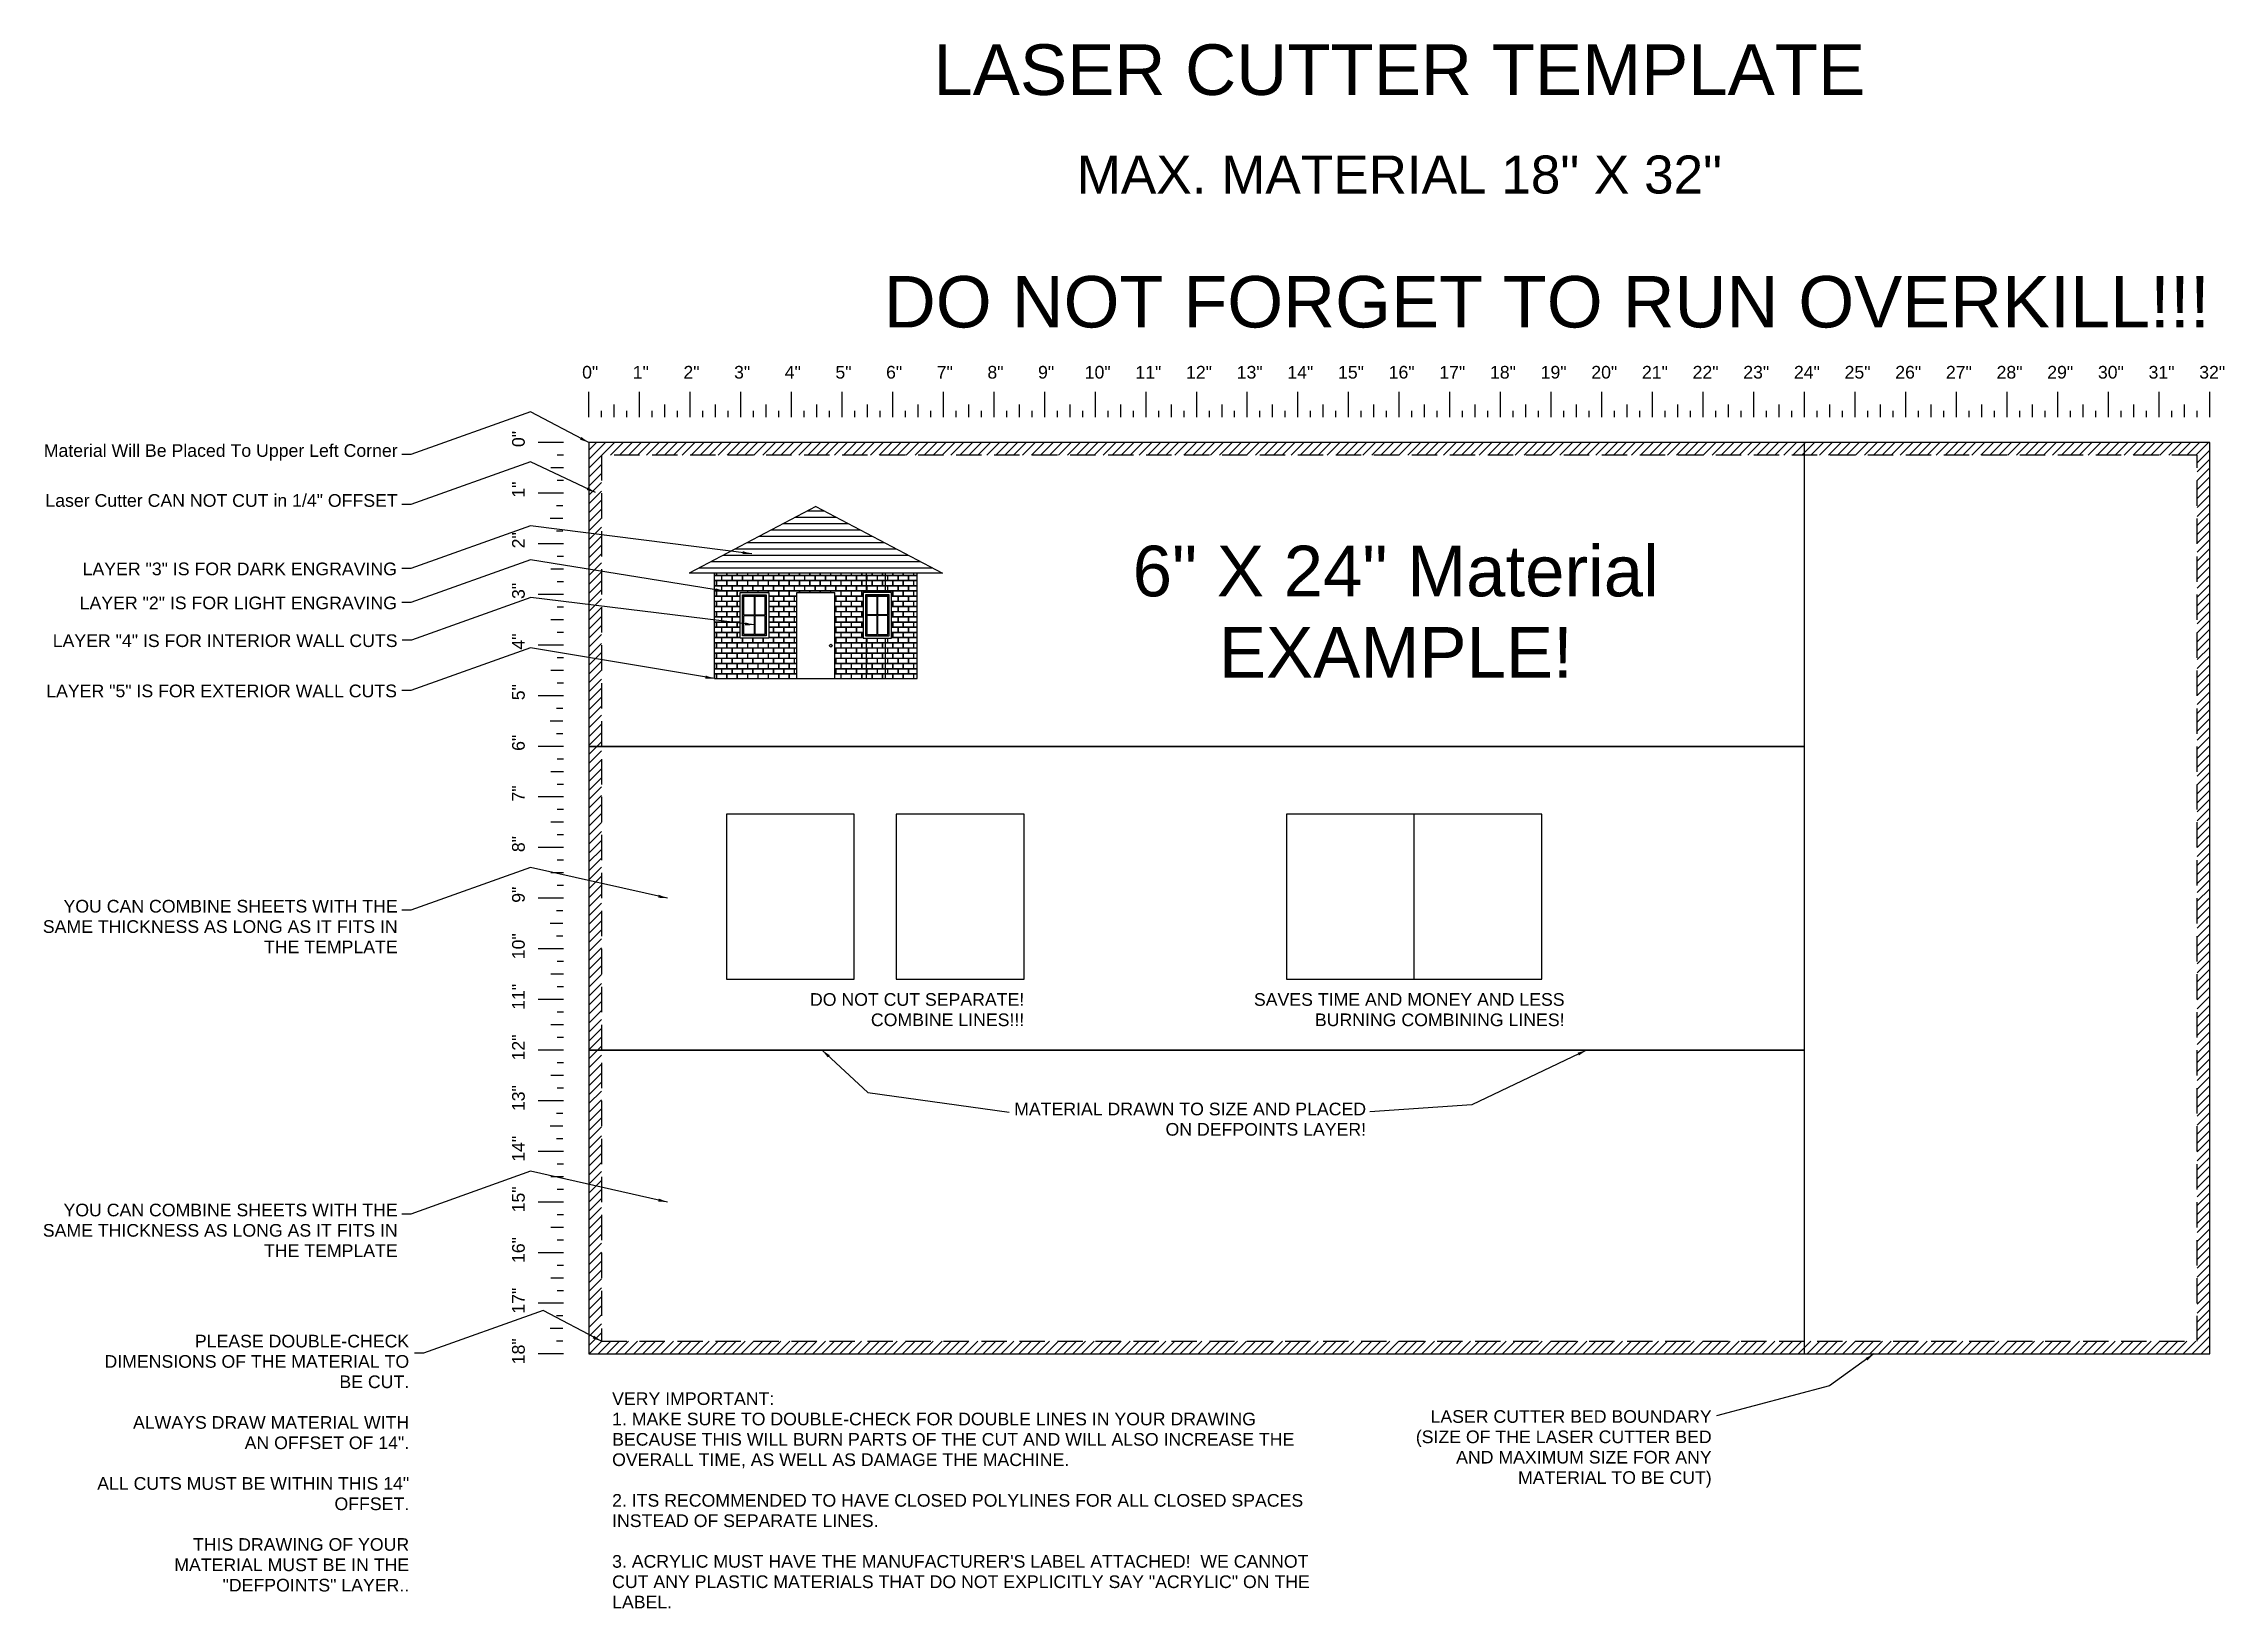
# Model space of a CAD drawing. Header units: inches. Extents: x 15 to 91, y 8 to 301.
# Drawn here: x 26.38 to 69.43, y 270.36 to 301.27 of the extents above; entities that cross this region are included whole.
import ezdxf

# ---------------------------------------------------------------- set-up
doc = ezdxf.new("R2010")
doc.units = ezdxf.units.IN
doc.header["$MEASUREMENT"] = 0
doc.linetypes.add('DASHED', pattern=[0.75, 0.5, -0.25])
doc.layers.get('Defpoints').update_dxf_attribs({"true_color": 0x000000})
for name, color, linetype, true_color in [('2 - Engrave - Shallow (VECTOR)', 1, 'Continuous', 0xff0000), ('3 - Engrave - Deep (VECTOR)', 3, 'Continuous', 0x00ff00), ('4 - Cut - Interior (VECTOR)', 2, 'Continuous', 0xffff00), ('5 - Cut - Exterior (VECTOR)', 5, 'Continuous', 0x0000ff)]:
    doc.layers.add(name, color=color, linetype=linetype, true_color=true_color)
doc.dimstyles.get("Standard").update_dxf_attribs({"dimtxt": 0.18, "dimasz": 0.18, "dimexe": 0.18, "dimexo": 0.0625, "dimgap": 0.09, "dimtad": 0, "dimtih": 1, "dimtoh": 1, "dimdec": 4, "dimzin": 0, "dimdsep": 46, "dimtxsty": 'Standard', "dimcen": 0.09, "dimadec": 0, "dimazin": 0, "dimtfac": 1, "dimtdec": 4, "dimtofl": 0, "dimtmove": 0, "dimatfit": 3, "dimfxl": 0, "dimtolj": 1, "dimtzin": 0, "dimarcsym": 0})
pattern_1 = [(0, (-173.012, 172.065), (8, 8), [15.625, -0.375]), (0, (-181.012, 172.44), (8, 8), [15.625, -0.375]), (90, (-173.012, 172.065), (-8, 8), [-8.375, 7.625]), (90, (-173.387, 172.065), (-8, 8), [-8.375, 7.625])]
pattern_2 = [(0, (-2.21455, 2.20244), (0.1024, 0.1024), [0.2, -0.0048]), (0, (-2.31695, 2.20724), (0.1024, 0.1024), [0.2, -0.0048]), (90, (-2.21455, 2.20244), (-0.1024, 0.1024), [-0.1072, 0.0976]), (90, (-2.21935, 2.20244), (-0.1024, 0.1024), [-0.1072, 0.0976])]

msp = doc.modelspace()

# ---------------------------------------------------------------- texts
at = {"layer": '2 - Engrave - Shallow (VECTOR)', "attachment_point": 3, "line_spacing_factor": 0.963855}
for s, insert, char_height, width in [('\\fArial;DO NOT FORGET TO RUN OVERKILL!!!', (69.14, 296.677), 1.01586, 27.7709), ('\\fArial;LAYER "2" IS FOR LIGHT ENGRAVING', (33.354, 290.346), 0.25, 6.625)]:
    msp.add_mtext(s, dxfattribs=dict(at, insert=insert, char_height=char_height, width=width))
at = {"layer": '3 - Engrave - Deep (VECTOR)', "insert": (33.354, 291.018), "char_height": 0.25, "width": 6.57078, "attachment_point": 3, "line_spacing_factor": 0.963855}
msp.add_mtext('\\fArial;LAYER "3" IS FOR DARK ENGRAVING', dxfattribs=at)
at = {"layer": '4 - Cut - Interior (VECTOR)', "insert": (33.365, 289.6), "char_height": 0.25, "width": 7.19729, "attachment_point": 3, "line_spacing_factor": 0.963855}
msp.add_mtext('\\fArial;LAYER "4" IS FOR INTERIOR WALL CUTS', dxfattribs=at)
at = {"layer": '5 - Cut - Exterior (VECTOR)', "insert": (33.354, 288.608), "char_height": 0.25, "width": 7.31777, "attachment_point": 3, "line_spacing_factor": 0.963855}
msp.add_mtext('\\fArial;LAYER "5" IS FOR EXTERIOR WALL CUTS', dxfattribs=at)
at = {"layer": 'Defpoints', "line_spacing_factor": 0.963855}
for s, insert, char_height, width, attachment_point in [('\\fArial;LASER CUTTER TEMPLATE', (53.14, 301.253), 1, 19.72892, 2), ('\\fArial;MAX. MATERIAL 18" X 32"', (53.14, 299.057), 0.75, 13.68524, 2), ('\\fArial;0"', (37.327, 294.902), 0.25, 0.54819, 3), ('\\fArial;1"', (38.327, 294.902), 0.25, 0.5241, 3), ('\\fArial;2"', (39.327, 294.902), 0.25, 0.55271, 3), ('\\fArial;3"', (40.327, 294.902), 0.25, 0.54819, 3), ('\\fArial;4"', (41.327, 294.902), 0.25, 0.55873, 3), ('\\fArial;5"', (42.327, 294.902), 0.25, 0.54819, 3), ('\\fArial;6"', (43.327, 294.902), 0.25, 0.5497, 3), ('\\fArial;7"', (44.327, 294.902), 0.25, 0.54669, 3), ('\\fArial;8"', (45.327, 294.902), 0.25, 0.54819, 3), ('\\fArial;9"', (46.327, 294.902), 0.25, 0.54819, 3), ('\\fArial;10"', (47.442, 294.902), 0.25, 0.7244, 3), ('\\fArial;11"', (48.442, 294.902), 0.25, 0.6988, 3), ('\\fArial;12"', (49.442, 294.902), 0.25, 0.7244, 3), ('\\fArial;13"', (50.442, 294.902), 0.25, 0.7244, 3), ('\\fArial;14"', (51.442, 294.902), 0.25, 0.7244, 3), ('\\fArial;15"', (52.442, 294.902), 0.25, 0.7244, 3), ('\\fArial;16"', (53.442, 294.902), 0.25, 0.7244, 3), ('\\fArial;17"', (54.442, 294.902), 0.25, 0.7244, 3), ('\\fArial;18"', (55.442, 294.902), 0.25, 0.7244, 3), ('\\fArial;19"', (56.442, 294.902), 0.25, 0.7244, 3), ('\\fArial;20"', (57.442, 294.902), 0.25, 0.75301, 3), ('\\fArial;21"', (58.442, 294.902), 0.25, 0.75301, 3), ('\\fArial;22"', (59.442, 294.902), 0.25, 0.75301, 3), ('\\fArial;23"', (60.442, 294.902), 0.25, 0.75301, 3), ('\\fArial;24"', (61.442, 294.902), 0.25, 0.75301, 3), ('\\fArial;25"', (62.442, 294.902), 0.25, 0.75301, 3), ('\\fArial;26"', (63.442, 294.902), 0.25, 0.75301, 3), ('\\fArial;27"', (64.442, 294.902), 0.25, 0.75301, 3), ('\\fArial;28"', (65.442, 294.902), 0.25, 0.75301, 3), ('\\fArial;29"', (66.442, 294.902), 0.25, 0.75301, 3), ('\\fArial;30"', (67.442, 294.902), 0.25, 0.74849, 3), ('\\fArial;31"', (68.442, 294.902), 0.25, 0.74849, 3), ('\\fArial;32"', (69.442, 294.902), 0.25, 0.74849, 3), ('\\fArial;Material Will Be Placed To Upper Left Corner', (33.368, 293.356), 0.25, 7.41416, 3), ('\\fArial;Laser Cutter CAN NOT CUT in 1/4" OFFSET', (33.368, 292.369), 0.25, 7.40211, 3), ('\\fArial;6" X 24" Material\\PEXAMPLE!', (53.07, 291.351), 1, 11.59639, 2), ('\\fArial;YOU CAN COMBINE SHEETS WITH THE\\PSAME THICKNESS AS LONG AS IT FITS IN\\PTHE TEMPLATE', (33.368, 284.356), 0.25, 7.40211, 3), ('\\fArial;SAVES TIME AND MONEY AND LESS\\PBURNING COMBINING LINES!', (56.402, 282.514), 0.25, 6.48193, 3), ('\\fArial;MATERIAL DRAWN TO SIZE AND PLACED\\PON DEFPOINTS LAYER!', (52.484, 280.351), 0.25, 7.30723, 3), ('\\fArial;YOU CAN COMBINE SHEETS WITH THE\\PSAME THICKNESS AS LONG AS IT FITS IN\\PTHE TEMPLATE', (33.368, 278.356), 0.25, 7.40211, 3), ('\\fArial;PLEASE DOUBLE-CHECK\\PDIMENSIONS OF THE MATERIAL TO\\PBE CUT.\\P\\PALWAYS DRAW MATERIAL WITH\\PAN OFFSET OF 14".\\P\\PALL CUTS MUST BE WITHIN THIS 14"\\POFFSET.\\P\\PTHIS DRAWING OF YOUR\\PMATERIAL MUST BE IN THE\\P"DEFPOINTS" LAYER..', (33.595, 275.767), 0.25, 6.58283, 3), ('\\fArial;VERY IMPORTANT:\\P1. MAKE SURE TO DOUBLE-CHECK FOR DOUBLE LINES IN YOUR DRAWING\\PBECAUSE THIS WILL BURN PARTS OF THE CUT AND WILL ALSO INCREASE THE\\POVERALL TIME, AS WELL AS DAMAGE THE MACHINE.\\P\\P2. ITS RECOMMENDED TO HAVE CLOSED POLYLINES FOR ALL CLOSED SPACES\\PINSTEAD OF SEPARATE LINES.\\P\\P3. ACRYLIC MUST HAVE THE MANUFACTURER\'S LABEL ATTACHED!  WE CANNOT\\PCUT ANY PLASTIC MATERIALS THAT DO NOT EXPLICITLY SAY "ACRYLIC" ON THE\\PLABEL.', (37.601, 274.63), 0.25, 14.28313, 1), ('\\fArial;LASER CUTTER BED BOUNDARY\\P(SIZE OF THE LASER CUTTER BED\\PAND MAXIMUM SIZE FOR ANY\\PMATERIAL TO BE CUT)', (59.306, 274.278), 0.25, 6.24849, 3)]:
    msp.add_mtext(s, dxfattribs=dict(at, insert=insert, char_height=char_height, width=width, attachment_point=attachment_point))
at = {"layer": 'Defpoints', "char_height": 0.25, "attachment_point": 1, "rotation": 90, "line_spacing_factor": 0.963855}
for s, insert, width in [('\\fArial;0"', (35.626, 293.299), 0.54819), ('\\fArial;1"', (35.626, 292.299), 0.5241), ('\\fArial;2"', (35.626, 291.299), 0.55271), ('\\fArial;3"', (35.626, 290.299), 0.54819), ('\\fArial;4"', (35.626, 289.299), 0.55873), ('\\fArial;5"', (35.626, 288.299), 0.54819), ('\\fArial;6"', (35.626, 287.299), 0.5497), ('\\fArial;7"', (35.626, 286.299), 0.54669), ('\\fArial;8"', (35.626, 285.299), 0.54819), ('\\fArial;9"', (35.626, 284.299), 0.54819), ('\\fArial;10"', (35.626, 283.184), 0.7244), ('\\fArial;11"', (35.626, 282.184), 0.6988), ('\\fArial;12"', (35.626, 281.184), 0.7244), ('\\fArial;13"', (35.626, 280.184), 0.7244), ('\\fArial;14"', (35.626, 279.184), 0.7244), ('\\fArial;15"', (35.626, 278.184), 0.7244), ('\\fArial;16"', (35.626, 277.184), 0.7244), ('\\fArial;17"', (35.626, 276.184), 0.7244), ('\\fArial;18"', (35.626, 275.184), 0.7244)]:
    msp.add_mtext(s, dxfattribs=dict(at, insert=insert, width=width))
at = {"layer": 'Defpoints', "color": 1, "true_color": 0xff0000, "insert": (45.736, 282.514), "char_height": 0.25, "width": 4.50452, "attachment_point": 3, "line_spacing_factor": 0.963855}
msp.add_mtext('\\fArial;DO NOT CUT SEPARATE!\\PCOMBINE LINES!!!', dxfattribs=at)

# ---------------------------------------------------------------- hatches: boundary and pattern name
at = {"layer": '2 - Engrave - Shallow (VECTOR)'}
h = msp.add_hatch(dxfattribs=at)
h.set_pattern_fill('AR-B816C', color=256, style=0, pattern_type=2)
h.set_pattern_definition(pattern_1)
h.paths.add_polyline_path([(43.623, 290.81), (39.623, 290.81), (39.623, 288.727), (41.248, 288.727), (41.248, 290.429), (41.998, 290.429), (41.998, 288.727), (43.623, 288.727)], flags=0)
h.paths.add_polyline_path([(40.692, 290.429), (40.692, 289.525), (40.129, 289.525), (40.129, 290.429)], flags=0)
h.paths.add_polyline_path([(42.554, 290.429), (43.117, 290.429), (43.117, 289.525), (42.554, 289.525)], flags=0)
h = msp.add_hatch(dxfattribs=at)
h.set_pattern_fill('AR-B816C', color=256, scale=0.0128, style=0, pattern_type=2)
h.set_pattern_definition(pattern_2)
h.paths.add_polyline_path([(43.623, 290.81), (39.623, 290.81), (39.623, 288.727), (41.248, 288.727), (41.248, 290.429), (41.998, 290.429), (41.998, 288.727), (43.623, 288.727)], flags=0)
h.paths.add_polyline_path([(40.692, 290.429), (40.692, 289.525), (40.129, 289.525), (40.129, 290.429)], flags=0)
h.paths.add_polyline_path([(42.554, 290.429), (43.117, 290.429), (43.117, 289.525), (42.554, 289.525)], flags=0)
h = msp.add_hatch(dxfattribs=at)
h.set_pattern_fill('AR-B816C', color=256, style=0, pattern_type=2)
h.set_pattern_definition(pattern_1)
h.paths.add_polyline_path([(40.644, 290.381), (40.644, 289.573), (40.177, 289.573), (40.177, 290.381)], flags=0)
h.paths.add_polyline_path([(40.617, 290.355), (40.617, 289.983), (40.417, 289.983), (40.417, 290.355)], flags=0)
h.paths.add_polyline_path([(40.404, 290.355), (40.404, 289.983), (40.204, 289.983), (40.204, 290.355)], flags=0)
h.paths.add_polyline_path([(40.617, 289.971), (40.617, 289.6), (40.417, 289.6), (40.417, 289.971)], flags=0)
h.paths.add_polyline_path([(40.404, 289.971), (40.404, 289.6), (40.204, 289.6), (40.204, 289.971)], flags=0)
h = msp.add_hatch(dxfattribs=at)
h.set_pattern_fill('AR-B816C', color=256, scale=0.0128, style=0, pattern_type=2)
h.set_pattern_definition(pattern_2)
h.paths.add_polyline_path([(40.644, 290.381), (40.644, 289.573), (40.177, 289.573), (40.177, 290.381)], flags=0)
h.paths.add_polyline_path([(40.404, 290.355), (40.404, 289.983), (40.204, 289.983), (40.204, 290.355)], flags=0)
h.paths.add_polyline_path([(40.417, 290.355), (40.617, 290.355), (40.617, 289.983), (40.417, 289.983)], flags=0)
h.paths.add_polyline_path([(40.404, 289.971), (40.404, 289.6), (40.204, 289.6), (40.204, 289.971)], flags=0)
h.paths.add_polyline_path([(40.417, 289.971), (40.617, 289.971), (40.617, 289.6), (40.417, 289.6)], flags=0)
h = msp.add_hatch(dxfattribs=at)
h.set_pattern_fill('AR-B816C', color=256, style=0, pattern_type=2)
h.set_pattern_definition(pattern_1)
h.paths.add_polyline_path([(42.602, 290.381), (43.069, 290.381), (43.069, 289.573), (42.602, 289.573)], flags=0)
h.paths.add_polyline_path([(42.629, 290.355), (42.829, 290.355), (42.829, 289.983), (42.629, 289.983)], flags=0)
h.paths.add_polyline_path([(42.629, 289.971), (42.829, 289.971), (42.829, 289.6), (42.629, 289.6)], flags=0)
h.paths.add_polyline_path([(42.842, 290.355), (43.042, 290.355), (43.042, 289.983), (42.842, 289.983)], flags=0)
h.paths.add_polyline_path([(42.842, 289.971), (43.042, 289.971), (43.042, 289.6), (42.842, 289.6)], flags=0)
h = msp.add_hatch(dxfattribs=at)
h.set_pattern_fill('AR-B816C', color=256, scale=0.0128, style=0, pattern_type=2)
h.set_pattern_definition(pattern_2)
h.paths.add_polyline_path([(42.602, 290.381), (43.069, 290.381), (43.069, 289.573), (42.602, 289.573)], flags=0)
h.paths.add_polyline_path([(42.629, 290.355), (42.829, 290.355), (42.829, 289.983), (42.629, 289.983)], flags=0)
h.paths.add_polyline_path([(42.629, 289.971), (42.829, 289.971), (42.829, 289.6), (42.629, 289.6)], flags=0)
h.paths.add_polyline_path([(42.842, 290.355), (43.042, 290.355), (43.042, 289.983), (42.842, 289.983)], flags=0)
h.paths.add_polyline_path([(42.842, 289.971), (43.042, 289.971), (43.042, 289.6), (42.842, 289.6)], flags=0)
at = {"layer": '3 - Engrave - Deep (VECTOR)'}
h = msp.add_hatch(dxfattribs=at)
h.set_pattern_fill('ANSI31', color=256, angle=135, style=0, pattern_type=2)
h.set_pattern_definition([(180, (0.49004, -243.33729), (-4e-17, -0.125), [])])
h.paths.add_polyline_path([(41.623, 292.125), (39.123, 290.81), (39.623, 290.81), (43.623, 290.81), (44.121, 290.81)], flags=0)
at = {"layer": 'Defpoints'}
h = msp.add_hatch(dxfattribs=at)
h.set_pattern_fill('ANSI31', color=256, style=0, pattern_type=2)
h.set_pattern_definition([(45, (-172.41196, 171.71894), (-0.08838835, 0.08838835), [])])
h.paths.add_polyline_path([(69.14, 293.388), (37.14, 293.388), (37.14, 275.388), (69.14, 275.388)], flags=0)
h.paths.add_polyline_path([(37.39, 293.138), (68.89, 293.138), (68.89, 275.638), (37.39, 275.638)], flags=0)

# ---------------------------------------------------------------- linework, layer by layer
at = {"layer": '2 - Engrave - Shallow (VECTOR)'}
msp.add_circle((41.919, 289.377), 0.0276, dxfattribs=at)
at = {"layer": '3 - Engrave - Deep (VECTOR)'}
for p, q in [((41.248, 290.429), (41.998, 290.429)), ((41.248, 288.727), (41.248, 290.429)), ((41.998, 288.727), (41.998, 290.429))]:
    msp.add_line(p, q, dxfattribs=at)
for points in [[(40.129, 290.429), (40.692, 290.429), (40.692, 289.525), (40.129, 289.525)], [(40.177, 290.381), (40.644, 290.381), (40.644, 289.573), (40.177, 289.573)], [(43.117, 290.429), (42.554, 290.429), (42.554, 289.525), (43.117, 289.525)], [(43.069, 290.381), (42.602, 290.381), (42.602, 289.573), (43.069, 289.573)]]:
    msp.add_lwpolyline(points, close=True, dxfattribs=at)
at = {"layer": '4 - Cut - Interior (VECTOR)'}
for p, q in [((40.404, 290.355), (40.404, 289.983)), ((40.417, 290.355), (40.417, 289.983)), ((42.829, 290.355), (42.829, 289.983)), ((42.842, 290.355), (42.842, 289.983)), ((40.204, 289.983), (40.404, 289.983)), ((40.204, 289.971), (40.404, 289.971)), ((40.404, 289.971), (40.404, 289.6)), ((40.417, 289.983), (40.617, 289.983)), ((40.417, 289.971), (40.417, 289.6)), ((40.417, 289.971), (40.617, 289.971)), ((42.829, 289.983), (42.629, 289.983)), ((42.829, 289.971), (42.629, 289.971)), ((42.829, 289.971), (42.829, 289.6)), ((43.042, 289.983), (42.842, 289.983)), ((42.842, 289.971), (42.842, 289.6)), ((43.042, 289.971), (42.842, 289.971)), ((53.431, 282.792), (53.431, 286.047))]:
    msp.add_line(p, q, dxfattribs=at)
for points in [[(40.204, 289.983), (40.204, 290.355), (40.404, 290.355)], [(40.417, 290.355), (40.617, 290.355), (40.617, 289.983)], [(42.829, 290.355), (42.629, 290.355), (42.629, 289.983)], [(43.042, 289.983), (43.042, 290.355), (42.842, 290.355)], [(40.404, 289.6), (40.204, 289.6), (40.204, 289.971)], [(40.617, 289.971), (40.617, 289.6), (40.417, 289.6)], [(42.629, 289.971), (42.629, 289.6), (42.829, 289.6)], [(42.842, 289.6), (43.042, 289.6), (43.042, 289.971)]]:
    msp.add_lwpolyline(points, dxfattribs=at)
at = {"layer": '5 - Cut - Exterior (VECTOR)'}
for p, q in [((41.623, 292.125), (39.123, 290.81)), ((41.623, 292.125), (44.121, 290.81)), ((44.121, 290.81), (39.123, 290.81)), ((39.623, 288.727), (39.623, 290.81)), ((43.623, 288.727), (43.623, 290.81)), ((39.623, 288.727), (43.623, 288.727)), ((55.953, 286.047), (50.91, 286.047)), ((50.91, 286.047), (50.91, 282.792)), ((55.953, 282.792), (55.953, 286.047)), ((50.91, 282.792), (55.953, 282.792))]:
    msp.add_line(p, q, dxfattribs=at)
for points in [[(39.859, 282.792), (42.381, 282.792), (42.381, 286.047), (39.859, 286.047)], [(43.211, 282.792), (45.732, 282.792), (45.732, 286.047), (43.211, 286.047)]]:
    msp.add_lwpolyline(points, close=True, dxfattribs=at)
at = {"layer": 'Defpoints'}
for p, q in [((37.14, 293.888), (37.14, 294.388)), ((37.64, 293.888), (37.64, 294.138)), ((38.14, 293.888), (38.14, 294.388)), ((38.64, 293.888), (38.64, 294.138)), ((39.14, 293.888), (39.14, 294.388)), ((39.64, 293.888), (39.64, 294.138)), ((40.14, 293.888), (40.14, 294.388)), ((40.64, 293.888), (40.64, 294.138)), ((41.14, 293.888), (41.14, 294.388)), ((41.64, 293.888), (41.64, 294.138)), ((42.14, 293.888), (42.14, 294.388)), ((42.64, 293.888), (42.64, 294.138)), ((43.14, 293.888), (43.14, 294.388)), ((43.64, 293.888), (43.64, 294.138)), ((44.14, 293.888), (44.14, 294.388)), ((44.64, 293.888), (44.64, 294.138)), ((45.14, 293.888), (45.14, 294.388)), ((45.64, 293.888), (45.64, 294.138)), ((46.14, 293.888), (46.14, 294.388)), ((46.64, 293.888), (46.64, 294.138)), ((47.14, 293.888), (47.14, 294.388)), ((47.64, 293.888), (47.64, 294.138)), ((48.14, 293.888), (48.14, 294.388)), ((48.64, 293.888), (48.64, 294.138)), ((49.14, 293.888), (49.14, 294.388)), ((49.64, 293.888), (49.64, 294.138)), ((50.14, 293.888), (50.14, 294.388)), ((50.64, 293.888), (50.64, 294.138)), ((51.14, 293.888), (51.14, 294.388)), ((51.64, 293.888), (51.64, 294.138)), ((52.14, 293.888), (52.14, 294.388)), ((52.64, 293.888), (52.64, 294.138)), ((53.14, 293.888), (53.14, 294.388)), ((53.64, 293.888), (53.64, 294.138)), ((54.14, 293.888), (54.14, 294.388)), ((54.64, 293.888), (54.64, 294.138)), ((55.14, 293.888), (55.14, 294.388)), ((55.64, 293.888), (55.64, 294.138)), ((56.14, 293.888), (56.14, 294.388)), ((56.64, 293.888), (56.64, 294.138)), ((57.14, 293.888), (57.14, 294.388)), ((57.64, 293.888), (57.64, 294.138)), ((58.14, 293.888), (58.14, 294.388)), ((58.64, 293.888), (58.64, 294.138)), ((59.14, 293.888), (59.14, 294.388)), ((59.64, 293.888), (59.64, 294.138)), ((60.14, 293.888), (60.14, 294.388)), ((60.64, 293.888), (60.64, 294.138)), ((61.14, 293.888), (61.14, 294.388)), ((61.64, 293.888), (61.64, 294.138)), ((62.14, 293.888), (62.14, 294.388)), ((62.64, 293.888), (62.64, 294.138)), ((63.14, 293.888), (63.14, 294.388)), ((63.64, 293.888), (63.64, 294.138)), ((64.14, 293.888), (64.14, 294.388)), ((64.64, 293.888), (64.64, 294.138)), ((65.14, 293.888), (65.14, 294.388)), ((65.64, 293.888), (65.64, 294.138)), ((66.14, 293.888), (66.14, 294.388)), ((66.64, 293.888), (66.64, 294.138)), ((67.14, 293.888), (67.14, 294.388)), ((67.64, 293.888), (67.64, 294.138)), ((68.14, 293.888), (68.14, 294.388)), ((68.64, 293.888), (68.64, 294.138)), ((69.14, 293.888), (69.14, 294.388)), ((37.39, 293.888), (37.39, 294.013)), ((37.89, 293.888), (37.89, 294.013)), ((38.39, 293.888), (38.39, 294.013)), ((38.89, 293.888), (38.89, 294.013)), ((39.39, 293.888), (39.39, 294.013)), ((39.89, 293.888), (39.89, 294.013)), ((40.39, 293.888), (40.39, 294.013)), ((40.89, 293.888), (40.89, 294.013)), ((41.39, 293.888), (41.39, 294.013)), ((41.89, 293.888), (41.89, 294.013)), ((42.39, 293.888), (42.39, 294.013)), ((42.89, 293.888), (42.89, 294.013)), ((43.39, 293.888), (43.39, 294.013)), ((43.89, 293.888), (43.89, 294.013)), ((44.39, 293.888), (44.39, 294.013)), ((44.89, 293.888), (44.89, 294.013)), ((45.39, 293.888), (45.39, 294.013)), ((45.89, 293.888), (45.89, 294.013)), ((46.39, 293.888), (46.39, 294.013)), ((46.89, 293.888), (46.89, 294.013)), ((47.39, 293.888), (47.39, 294.013)), ((47.89, 293.888), (47.89, 294.013)), ((48.39, 293.888), (48.39, 294.013)), ((48.89, 293.888), (48.89, 294.013)), ((49.39, 293.888), (49.39, 294.013)), ((49.89, 293.888), (49.89, 294.013)), ((50.39, 293.888), (50.39, 294.013)), ((50.89, 293.888), (50.89, 294.013)), ((51.39, 293.888), (51.39, 294.013)), ((51.89, 293.888), (51.89, 294.013)), ((52.39, 293.888), (52.39, 294.013)), ((52.89, 293.888), (52.89, 294.013)), ((53.39, 293.888), (53.39, 294.013)), ((53.89, 293.888), (53.89, 294.013)), ((54.39, 293.888), (54.39, 294.013)), ((54.89, 293.888), (54.89, 294.013)), ((55.39, 293.888), (55.39, 294.013)), ((55.89, 293.888), (55.89, 294.013)), ((56.39, 293.888), (56.39, 294.013)), ((56.89, 293.888), (56.89, 294.013)), ((57.39, 293.888), (57.39, 294.013)), ((57.89, 293.888), (57.89, 294.013)), ((58.39, 293.888), (58.39, 294.013)), ((58.89, 293.888), (58.89, 294.013)), ((59.39, 293.888), (59.39, 294.013)), ((59.89, 293.888), (59.89, 294.013)), ((60.39, 293.888), (60.39, 294.013)), ((60.89, 293.888), (60.89, 294.013)), ((61.39, 293.888), (61.39, 294.013)), ((61.89, 293.888), (61.89, 294.013)), ((62.39, 293.888), (62.39, 294.013)), ((62.89, 293.888), (62.89, 294.013)), ((63.39, 293.888), (63.39, 294.013)), ((63.89, 293.888), (63.89, 294.013)), ((64.39, 293.888), (64.39, 294.013)), ((64.89, 293.888), (64.89, 294.013)), ((65.39, 293.888), (65.39, 294.013)), ((65.89, 293.888), (65.89, 294.013)), ((66.39, 293.888), (66.39, 294.013)), ((66.89, 293.888), (66.89, 294.013)), ((67.39, 293.888), (67.39, 294.013)), ((67.89, 293.888), (67.89, 294.013)), ((68.39, 293.888), (68.39, 294.013)), ((68.89, 293.888), (68.89, 294.013)), ((36.64, 293.388), (36.14, 293.388)), ((36.64, 292.888), (36.39, 292.888)), ((36.64, 293.138), (36.515, 293.138)), ((36.64, 292.388), (36.14, 292.388)), ((36.64, 292.638), (36.515, 292.638)), ((36.625, 291.888), (36.375, 291.888)), ((36.625, 292.138), (36.5, 292.138)), ((36.625, 291.638), (36.5, 291.638)), ((36.64, 291.388), (36.14, 291.388)), ((36.64, 291.138), (36.515, 291.138)), ((36.64, 290.888), (36.39, 290.888)), ((36.64, 290.638), (36.515, 290.638)), ((36.64, 290.388), (36.14, 290.388)), ((36.64, 289.888), (36.39, 289.888)), ((36.64, 290.138), (36.515, 290.138)), ((36.64, 289.388), (36.14, 289.388)), ((36.64, 289.638), (36.515, 289.638)), ((36.64, 288.888), (36.39, 288.888)), ((36.64, 289.138), (36.515, 289.138)), ((36.64, 288.638), (36.515, 288.638)), ((36.64, 288.388), (36.14, 288.388)), ((36.625, 288.138), (36.5, 288.138)), ((36.625, 287.888), (36.375, 287.888)), ((36.625, 287.638), (36.5, 287.638)), ((36.64, 287.388), (36.14, 287.388)), ((36.64, 287.138), (36.515, 287.138)), ((36.64, 286.888), (36.39, 286.888)), ((36.64, 286.388), (36.14, 286.388)), ((36.64, 286.638), (36.515, 286.638)), ((36.64, 285.888), (36.39, 285.888)), ((36.64, 286.138), (36.515, 286.138)), ((36.64, 285.638), (36.515, 285.638)), ((36.64, 285.388), (36.14, 285.388)), ((36.64, 285.138), (36.515, 285.138)), ((36.64, 284.888), (36.39, 284.888)), ((36.64, 284.638), (36.515, 284.638)), ((36.64, 284.388), (36.14, 284.388)), ((36.625, 284.138), (36.5, 284.138)), ((36.625, 283.888), (36.375, 283.888)), ((36.64, 283.388), (36.14, 283.388)), ((36.625, 283.638), (36.5, 283.638)), ((36.64, 282.888), (36.39, 282.888)), ((36.64, 283.138), (36.515, 283.138)), ((36.64, 282.638), (36.515, 282.638)), ((36.64, 282.388), (36.14, 282.388)), ((36.64, 282.138), (36.515, 282.138)), ((36.64, 281.888), (36.39, 281.888)), ((36.64, 281.638), (36.515, 281.638)), ((36.64, 281.388), (36.14, 281.388)), ((36.64, 281.138), (36.515, 281.138)), ((36.64, 280.888), (36.39, 280.888)), ((36.64, 280.388), (36.14, 280.388)), ((36.64, 280.638), (36.515, 280.638)), ((36.625, 279.888), (36.375, 279.888)), ((36.625, 280.138), (36.5, 280.138)), ((36.64, 279.388), (36.14, 279.388)), ((36.625, 279.638), (36.5, 279.638)), ((36.64, 279.138), (36.515, 279.138)), ((36.64, 278.888), (36.39, 278.888)), ((36.64, 278.638), (36.515, 278.638)), ((36.64, 278.388), (36.14, 278.388)), ((36.64, 278.138), (36.515, 278.138)), ((36.64, 277.888), (36.39, 277.888)), ((36.64, 277.388), (36.14, 277.388)), ((36.64, 277.638), (36.515, 277.638)), ((36.64, 276.888), (36.39, 276.888)), ((36.64, 277.138), (36.515, 277.138)), ((36.64, 276.388), (36.14, 276.388)), ((36.64, 276.638), (36.515, 276.638)), ((36.625, 276.138), (36.5, 276.138)), ((36.625, 275.888), (36.375, 275.888)), ((36.625, 275.638), (36.5, 275.638)), ((36.64, 275.388), (36.14, 275.388))]:
    msp.add_line(p, q, dxfattribs=at)
for points in [[(37.14, 275.388), (69.14, 275.388), (69.14, 293.388), (37.14, 293.388)], [(37.14, 287.388), (61.14, 287.388), (61.14, 293.388), (37.14, 293.388)], [(37.14, 281.388), (61.14, 281.388), (61.14, 287.388), (37.14, 287.388)], [(37.14, 275.388), (61.14, 275.388), (61.14, 281.388), (37.14, 281.388)]]:
    msp.add_lwpolyline(points, close=True, dxfattribs=at)
at = {"layer": 'Defpoints', "linetype": 'DASHED'}
msp.add_lwpolyline([(37.39, 275.638), (68.89, 275.638), (68.89, 293.138), (37.39, 293.138)], close=True, dxfattribs=at)

msp.set_redraw_order([(e.dxf.handle, doc.entitydb.next_handle()) for e in msp.query("TEXT MTEXT ATTDEF DIMENSION ARC_DIMENSION")])  # texts and dimensions are drawn at this point

# ---------------------------------------------------------------- leaders
at = {"layer": '2 - Engrave - Shallow (VECTOR)'}
msp.add_leader([(39.817, 290.453), (35.988, 291.071), (33.629, 290.228), (33.449, 290.228)], dimstyle='Standard', override={"dimgap": 0.09, "dimtad": 0}, dxfattribs=at)
at = {"layer": '3 - Engrave - Deep (VECTOR)'}
msp.add_leader([(40.356, 291.191), (35.988, 291.743), (33.629, 290.9), (33.449, 290.9)], dimstyle='Standard', override={"dimgap": 0.09, "dimtad": 0}, dxfattribs=at)
at = {"layer": '4 - Cut - Interior (VECTOR)'}
msp.add_leader([(40.404, 289.785), (35.998, 290.326), (33.639, 289.483), (33.459, 289.483)], dimstyle='Standard', override={"dimgap": 0.09, "dimtad": 0}, dxfattribs=at)
at = {"layer": '5 - Cut - Exterior (VECTOR)'}
msp.add_leader([(39.623, 288.727), (35.988, 289.334), (33.629, 288.491), (33.449, 288.491)], dimstyle='Standard', override={"dimgap": 0.09, "dimtad": 0}, dxfattribs=at)
at = {"layer": 'Defpoints'}
for points in [[(37.14, 293.388), (35.988, 293.995), (33.629, 293.152), (33.449, 293.152)], [(37.274, 292.401), (35.988, 293.008), (33.629, 292.165), (33.449, 292.165)], [(38.692, 284.388), (35.988, 284.995), (33.629, 284.152), (33.449, 284.152)], [(41.746, 281.388), (42.647, 280.554), (45.441, 280.163)], [(56.836, 281.388), (54.574, 280.308), (52.561, 280.169)], [(38.692, 278.388), (35.988, 278.995), (33.629, 278.152), (33.449, 278.152)], [(37.39, 275.638), (36.238, 276.245), (33.879, 275.402), (33.699, 275.402)], [(62.507, 275.388), (61.631, 274.757), (59.399, 274.166)]]:
    msp.add_leader(points, dimstyle='Standard', override={"dimgap": 0.09, "dimtad": 0}, dxfattribs=at)

doc.saveas('drawing.dxf')
